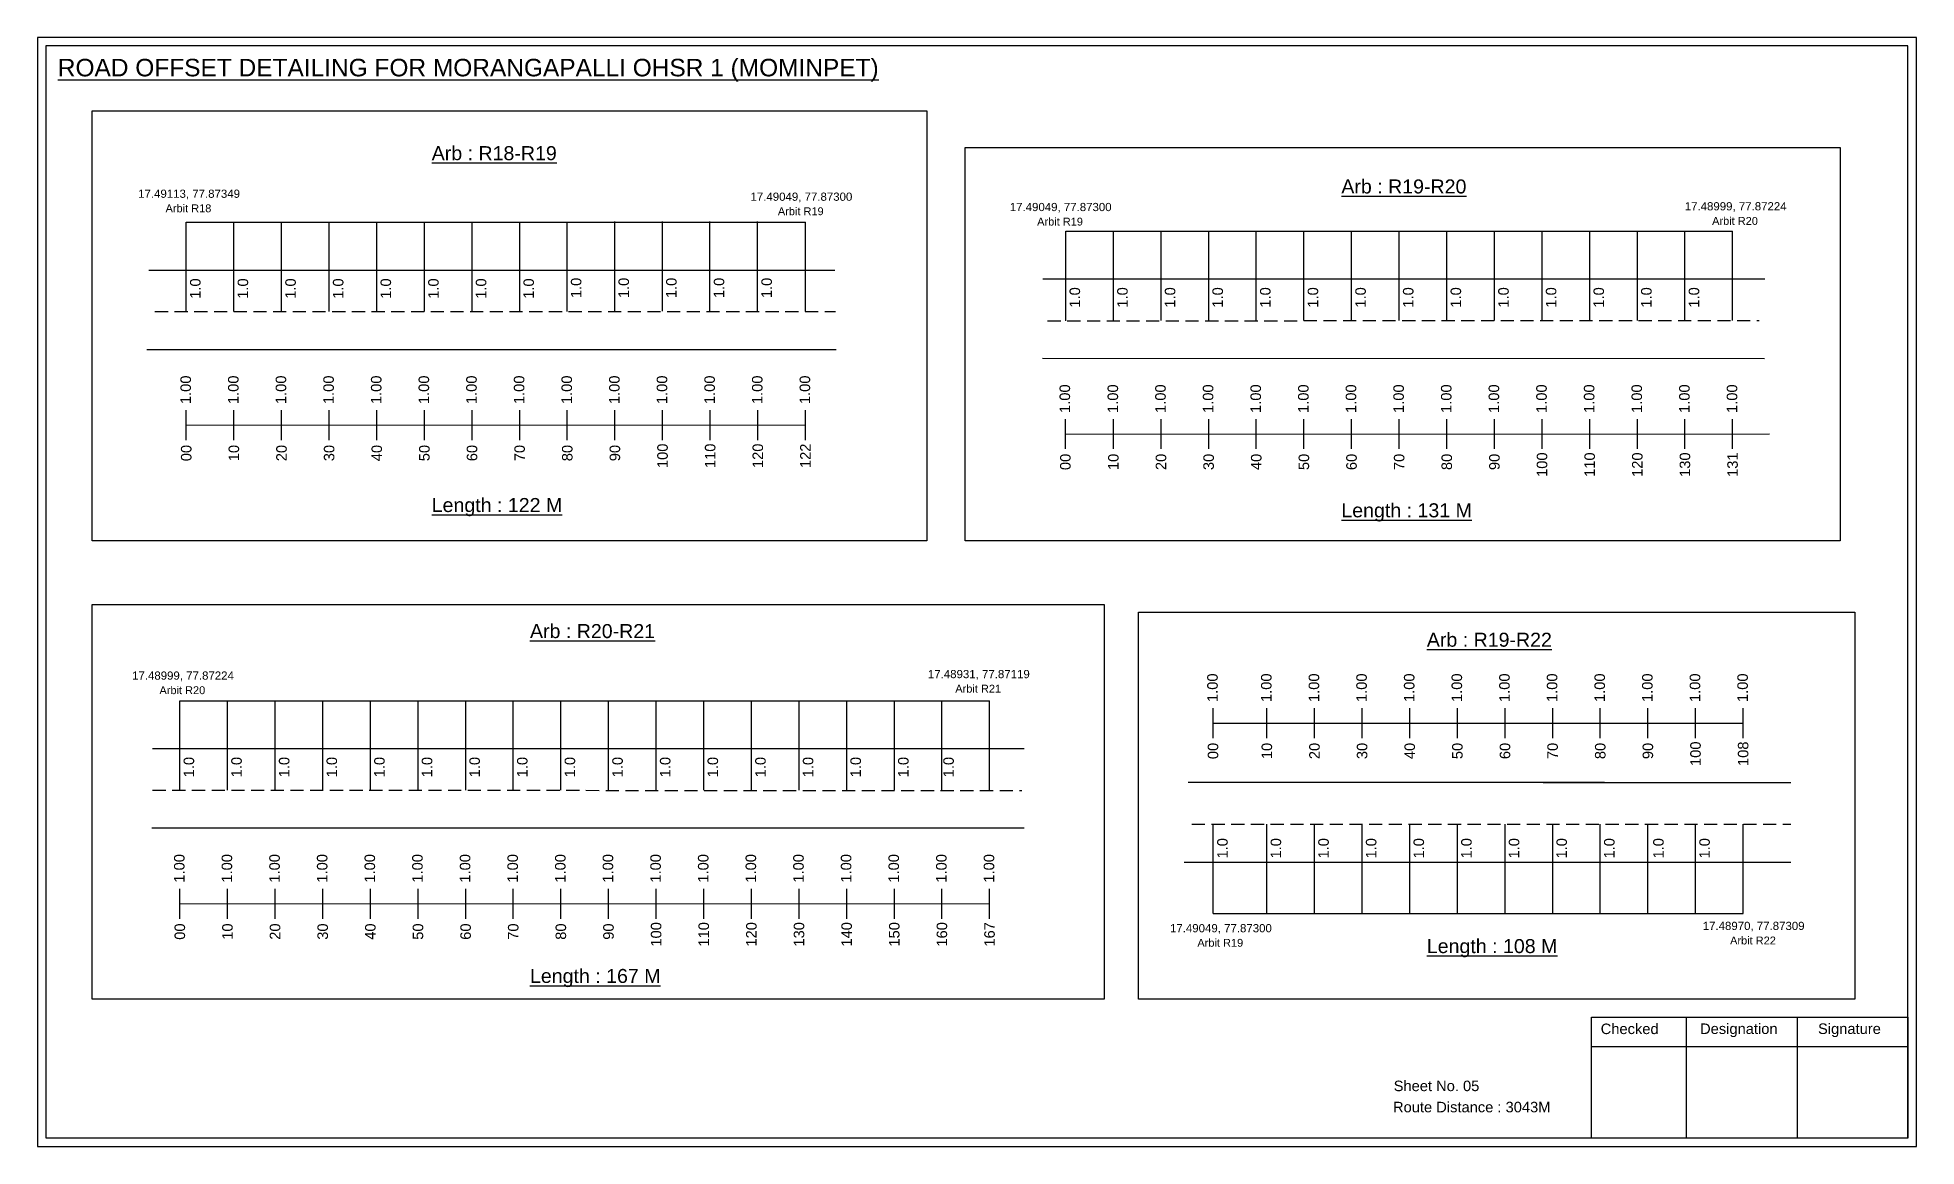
# Model space of a CAD drawing. Header units: inches. Extents: x 2380 to 8136, y 269 to 3641.
# Drawn here: x 5697 to 6233, y 1175 to 1492 of the extents above; entities that cross this region are included whole.
import ezdxf

# ---------------------------------------------------------------- set-up
doc = ezdxf.new("R2010")
doc.units = ezdxf.units.IN
doc.header["$MEASUREMENT"] = 0
doc.linetypes.add('DASHED2', pattern=[0.375, 0.25, -0.125])
for name, color, linetype in [('PDF_Geometry', 7, 'Continuous'), ('PDF_Text', 5, 'Continuous'), ('pipe', 5, 'Continuous')]:
    doc.layers.add(name, color=color, linetype=linetype)
doc.styles.add('PDF Arial', font='arial.ttf')
doc.styles.get("Standard").update_dxf_attribs({"font": 'arial.ttf'})

msp = doc.modelspace()

# ---------------------------------------------------------------- texts
at = {"color": 242, "true_color": 0xcd2027}
for s, height, p in [('%%UROAD OFFSET DETAILING FOR MORANGAPALLI OHSR 1 (MOMINPET)', 5, (5702.53, 1480.88)), ('%%UArb : R18-R19', 4, (5809.29, 1456.94)), ('%%UArb : R19-R20', 4, (6069.02, 1447.43)), ('%%ULength : 122 M', 4, (5809.29, 1356.44)), ('%%ULength : 131 M', 4, (6069.02, 1354.93)), ('%%UArb : R20-R21', 4, (5837.35, 1320.44)), ('%%UArb : R19-R22', 4, (6093.43, 1317.97)), ('%%ULength : 108 M', 4, (6093.43, 1230.47)), ('%%ULength : 167 M', 4, (5837.35, 1221.94))]:
    msp.add_text(s, height=height, dxfattribs=at).set_placement(p)
at = {"color": 5}
for s, height, p in [('17.49113, 77.87349', 2.34, (5725.47, 1446.19)), ('Arbit R18', 2.246, (5733.29, 1442.06)), ('17.49049, 77.87300', 2.34, (5900.31, 1445.34)), ('Arbit R19', 2.246, (5908.13, 1441.22)), ('17.49049, 77.87300', 2.34, (5974.34, 1442.39)), ('17.48999, 77.87224', 2.34, (6167.07, 1442.6)), ('Arbit R19', 2.246, (5982.16, 1438.27)), ('Arbit R20', 2.246, (6174.89, 1438.47)), ('17.48999, 77.87224', 2.34, (5723.73, 1308.56)), ('17.48931, 77.87119', 2.34, (5950.97, 1308.99)), ('Arbit R20', 2.246, (5731.55, 1304.43)), ('Arbit R21', 2.246, (5958.79, 1304.87)), ('17.48970, 77.87309', 2.34, (6172.2, 1237.07)), ('17.49049, 77.87300', 2.34, (6020.09, 1236.41)), ('Arbit R19', 2.246, (6027.91, 1232.28)), ('Arbit R22', 2.246, (6180.02, 1232.94))]:
    msp.add_text(s, height=height, dxfattribs=at).set_placement(p)
for p in [(5743.28, 1417.35), (5756.88, 1417.35), (5770.48, 1417.35), (5784.08, 1417.35), (5797.68, 1417.35), (5811.28, 1417.35), (5824.88, 1417.35), (5838.48, 1417.35), (5852.02, 1417.53), (5865.62, 1417.53), (5879.22, 1417.53), (5892.82, 1417.53), (5906.42, 1417.53), (5994.41, 1414.82), (6008.01, 1414.82), (6021.61, 1414.82), (6035.21, 1414.82), (6048.81, 1414.82), (6062.41, 1414.82), (6076.01, 1414.82), (6089.61, 1414.82), (6103.21, 1414.82), (6116.81, 1414.82), (6130.41, 1414.82), (6144.01, 1414.82), (6157.61, 1414.82), (6171.21, 1414.82), (5741.45, 1280.67), (5755.05, 1280.67), (5768.65, 1280.67), (5782.25, 1280.67), (5795.85, 1280.67), (5809.45, 1280.67), (5823.05, 1280.67), (5836.65, 1280.67), (5850.25, 1280.67), (5863.85, 1280.67), (5877.45, 1280.67), (5891.05, 1280.67), (5904.65, 1280.67), (5918.25, 1280.67), (5931.85, 1280.67), (5945.45, 1280.67), (5958.37, 1280.67), (6036.57, 1257.48), (6051.83, 1257.48), (6065.43, 1257.48), (6079.03, 1257.48), (6092.63, 1257.48), (6106.23, 1257.48), (6119.83, 1257.48), (6133.43, 1257.48), (6147.03, 1257.48), (6161.06, 1257.48), (6174.23, 1257.48)]:
    msp.add_text('1.0', height=3, rotation=90).set_placement(p)
at = {"color": 217, "true_color": 0x93278f}
for s, p in [('1.00', (5740.54, 1387.27)), ('1.00', (5754.14, 1387.27)), ('1.00', (5767.74, 1387.27)), ('1.00', (5781.34, 1387.27)), ('1.00', (5794.94, 1387.27)), ('1.00', (5808.54, 1387.27)), ('1.00', (5822.14, 1387.27)), ('1.00', (5835.74, 1387.27)), ('1.00', (5849.34, 1387.27)), ('1.00', (5862.94, 1387.27)), ('1.00', (5876.54, 1387.27)), ('1.00', (5890.14, 1387.27)), ('1.00', (5903.74, 1387.27)), ('1.00', (5917.34, 1387.27)), ('1.00', (5991.56, 1384.74)), ('1.00', (6005.27, 1384.74)), ('1.00', (6018.87, 1384.74)), ('1.00', (6032.47, 1384.74)), ('1.00', (6046.07, 1384.74)), ('1.00', (6059.67, 1384.74)), ('1.00', (6073.27, 1384.74)), ('1.00', (6086.87, 1384.74)), ('1.00', (6100.47, 1384.74)), ('1.00', (6114.07, 1384.74)), ('1.00', (6127.67, 1384.74)), ('1.00', (6141.27, 1384.74)), ('1.00', (6154.87, 1384.74)), ('1.00', (6168.47, 1384.74)), ('1.00', (6182.07, 1384.74)), ('00', (5740.69, 1370.95)), ('10', (5754.29, 1370.95)), ('20', (5767.89, 1370.95)), ('30', (5781.49, 1370.95)), ('40', (5795.09, 1370.95)), ('50', (5808.69, 1370.95)), ('60', (5822.29, 1370.95)), ('70', (5835.89, 1370.95)), ('80', (5849.49, 1370.95)), ('90', (5863.09, 1370.95)), ('100', (5876.69, 1369)), ('110', (5890.29, 1369)), ('120', (5903.89, 1369)), ('122', (5917.49, 1369)), ('00', (5991.71, 1368.42)), ('10', (6005.42, 1368.42)), ('20', (6019.02, 1368.42)), ('30', (6032.62, 1368.42)), ('40', (6046.22, 1368.42)), ('50', (6059.82, 1368.42)), ('60', (6073.42, 1368.42)), ('70', (6087.02, 1368.42)), ('80', (6100.62, 1368.42)), ('90', (6114.22, 1368.42)), ('100', (6127.82, 1366.47)), ('110', (6141.42, 1366.47)), ('120', (6155.02, 1366.47)), ('130', (6168.62, 1366.47)), ('131', (6182.22, 1366.47)), ('1.00', (6033.72, 1302.18)), ('1.00', (6049.09, 1302.18)), ('1.00', (6062.69, 1302.18)), ('1.00', (6076.29, 1302.18)), ('1.00', (6089.89, 1302.18)), ('1.00', (6103.49, 1302.18)), ('1.00', (6117.09, 1302.18)), ('1.00', (6130.69, 1302.18)), ('1.00', (6144.29, 1302.18)), ('1.00', (6157.89, 1302.18)), ('1.00', (6171.49, 1302.18)), ('1.00', (6185.09, 1302.18)), ('00', (6033.87, 1285.86)), ('10', (6049.24, 1285.86)), ('20', (6062.84, 1285.86)), ('30', (6076.44, 1285.86)), ('40', (6090.04, 1285.86)), ('50', (6103.64, 1285.86)), ('60', (6117.24, 1285.86)), ('70', (6130.84, 1285.86)), ('80', (6144.44, 1285.86)), ('90', (6158.04, 1285.86)), ('100', (6171.64, 1283.91)), ('108', (6185.24, 1283.91)), ('1.00', (5738.71, 1250.59)), ('1.00', (5752.31, 1250.59)), ('1.00', (5765.91, 1250.59)), ('1.00', (5779.51, 1250.59)), ('1.00', (5793.11, 1250.59)), ('1.00', (5806.71, 1250.59)), ('1.00', (5820.31, 1250.59)), ('1.00', (5833.91, 1250.59)), ('1.00', (5847.51, 1250.59)), ('1.00', (5861.11, 1250.59)), ('1.00', (5874.71, 1250.59)), ('1.00', (5888.31, 1250.59)), ('1.00', (5901.91, 1250.59)), ('1.00', (5915.51, 1250.59)), ('1.00', (5929.11, 1250.59)), ('1.00', (5942.71, 1250.59)), ('1.00', (5956.31, 1250.59)), ('1.00', (5969.91, 1250.59)), ('00', (5738.86, 1234.27)), ('10', (5752.46, 1234.27)), ('20', (5766.06, 1234.27)), ('30', (5779.66, 1234.27)), ('40', (5793.26, 1234.27)), ('50', (5806.86, 1234.27)), ('60', (5820.46, 1234.27)), ('70', (5834.06, 1234.27)), ('80', (5847.66, 1234.27)), ('90', (5861.26, 1234.27)), ('100', (5874.86, 1232.32)), ('110', (5888.46, 1232.32)), ('120', (5902.06, 1232.32)), ('130', (5915.66, 1232.32)), ('140', (5929.26, 1232.32)), ('150', (5942.86, 1232.32)), ('160', (5956.46, 1232.32)), ('167', (5970.06, 1232.32))]:
    msp.add_text(s, height=3, rotation=90, dxfattribs=at).set_placement(p)
for s, p in [('Sheet No. 05', (6083.96, 1191.04)), ('Route Distance : 3043M', (6083.77, 1184.99))]:
    msp.add_text(s, height=3).set_placement(p)
at = {"layer": 'PDF_Text', "color": 7, "attachment_point": 7, "style": 'PDF Arial'}
for s, insert, char_height in [('Checked', (6143.07, 1207.29), 3.001), ('Designation', (6171.45, 1206.46), 3.0006), ('Signature', (6205.13, 1206.46), 3.001)]:
    msp.add_mtext(s, dxfattribs=dict(at, insert=insert, char_height=char_height))

# ---------------------------------------------------------------- linework, layer by layer
at = {"color": 5}
for p, q in [((5739.21, 1439.21), (5916.01, 1439.21)), ((5990.34, 1436.68), (6180.74, 1436.68)), ((5737.39, 1302.53), (5968.59, 1302.53)), ((6032.39, 1241.75), (6183.76, 1241.75))]:
    msp.add_line(p, q, dxfattribs=at)
for p, q in [((5739.21, 1413.67), (5739.21, 1439.21)), ((5752.81, 1413.67), (5752.81, 1439.21)), ((5766.41, 1413.67), (5766.41, 1439.21)), ((5780.01, 1413.67), (5780.01, 1439.21)), ((5793.61, 1413.67), (5793.61, 1439.21)), ((5807.21, 1413.67), (5807.21, 1439.21)), ((5820.81, 1413.67), (5820.81, 1439.21)), ((5834.41, 1413.67), (5834.41, 1439.21)), ((5848.01, 1413.67), (5848.01, 1439.21)), ((5861.55, 1413.85), (5861.55, 1439.39)), ((5875.15, 1413.85), (5875.15, 1439.39)), ((5888.75, 1413.85), (5888.75, 1439.39)), ((5902.35, 1413.85), (5902.35, 1439.39)), ((5916.01, 1413.67), (5916.01, 1439.21)), ((5990.34, 1411.07), (5990.34, 1436.68)), ((6003.94, 1411.15), (6003.94, 1436.68)), ((6017.54, 1411.15), (6017.54, 1436.68)), ((6031.14, 1411.15), (6031.14, 1436.68)), ((6044.74, 1411.15), (6044.74, 1436.68)), ((6058.34, 1411.15), (6058.34, 1436.68)), ((6071.94, 1411.15), (6071.94, 1436.68)), ((6085.54, 1411.15), (6085.54, 1436.68)), ((6099.14, 1411.15), (6099.14, 1436.68)), ((6112.74, 1411.15), (6112.74, 1436.68)), ((6126.34, 1411.15), (6126.34, 1436.68)), ((6139.94, 1411.15), (6139.94, 1436.68)), ((6153.54, 1411.15), (6153.54, 1436.68)), ((6167.14, 1411.15), (6167.14, 1436.68)), ((6180.74, 1411.15), (6180.74, 1436.68)), ((5728.51, 1425.56), (5924.39, 1425.56)), ((5983.8, 1423.02), (6189.9, 1423.03)), ((5727.97, 1402.87), (5924.81, 1402.91)), ((5983.7, 1400.41), (6189.86, 1400.31)), ((5737.39, 1277), (5737.39, 1302.53)), ((5750.99, 1277), (5750.99, 1302.53)), ((5764.59, 1277), (5764.59, 1302.53)), ((5778.19, 1277), (5778.19, 1302.53)), ((5791.79, 1277), (5791.79, 1302.53)), ((5805.39, 1277), (5805.39, 1302.53)), ((5818.99, 1277), (5818.99, 1302.53)), ((5832.59, 1277), (5832.59, 1302.53)), ((5846.19, 1277), (5846.19, 1302.53)), ((5859.79, 1277), (5859.79, 1302.53)), ((5873.39, 1277), (5873.39, 1302.53)), ((5886.99, 1277), (5886.99, 1302.53)), ((5900.59, 1277), (5900.59, 1302.53)), ((5914.19, 1277), (5914.19, 1302.53)), ((5927.79, 1277), (5927.79, 1302.53)), ((5941.39, 1277), (5941.39, 1302.53)), ((5954.99, 1277), (5954.99, 1302.53)), ((5968.59, 1277), (5968.59, 1302.53)), ((5729.56, 1288.88), (5818.99, 1288.88)), ((5818.99, 1288.88), (5968.59, 1288.88)), ((5968.59, 1288.88), (5978.46, 1288.88)), ((6144.16, 1279.17), (6025.3, 1279.17)), ((6126.69, 1279.17), (6197.36, 1279.17)), ((5729.35, 1266.2), (5978.46, 1266.2)), ((6032.39, 1241.75), (6032.39, 1267.28)), ((6047.76, 1241.75), (6047.76, 1267.28)), ((6061.36, 1241.75), (6061.36, 1267.28)), ((6074.96, 1241.75), (6074.96, 1267.28)), ((6088.56, 1241.75), (6088.56, 1267.28)), ((6102.16, 1241.75), (6102.16, 1267.28)), ((6115.76, 1241.75), (6115.76, 1267.28)), ((6129.36, 1241.75), (6129.36, 1267.28)), ((6142.96, 1241.75), (6142.96, 1267.28)), ((6156.56, 1241.75), (6156.56, 1267.28)), ((6170.16, 1241.75), (6170.16, 1267.28)), ((6183.76, 1241.75), (6183.76, 1267.28)), ((6024.1, 1256.48), (6197.36, 1256.48))]:
    msp.add_line(p, q)
at = {"linetype": 'DASHED2', "ltscale": 15}
for p, q in [((5730.26, 1413.67), (5924.54, 1413.67)), ((5985.15, 1411.07), (6188.33, 1411.15)), ((5729.59, 1277), (5977.82, 1276.91)), ((6026.33, 1267.28), (6197.36, 1267.28))]:
    msp.add_line(p, q, dxfattribs=at)
at = {"color": 217, "true_color": 0x93278f}
for p, q in [((5739.21, 1376.97), (5739.21, 1385.53)), ((5752.81, 1376.97), (5752.81, 1385.53)), ((5766.41, 1376.97), (5766.41, 1385.53)), ((5780.01, 1376.97), (5780.01, 1385.53)), ((5793.61, 1376.97), (5793.61, 1385.53)), ((5807.21, 1376.97), (5807.21, 1385.53)), ((5820.81, 1376.97), (5820.81, 1385.53)), ((5834.41, 1376.97), (5834.41, 1385.53)), ((5848.01, 1376.97), (5848.01, 1385.53)), ((5861.61, 1376.97), (5861.61, 1385.53)), ((5875.21, 1376.97), (5875.21, 1385.53)), ((5888.81, 1376.97), (5888.81, 1385.53)), ((5902.41, 1376.97), (5902.41, 1385.53)), ((5916.01, 1376.97), (5916.01, 1385.53)), ((5739.21, 1381.24), (5916.01, 1381.3)), ((5990.24, 1374.45), (5990.24, 1383)), ((5990.24, 1378.71), (6191.3, 1378.76)), ((6003.94, 1374.45), (6003.94, 1383)), ((6017.54, 1374.45), (6017.54, 1383)), ((6031.14, 1374.45), (6031.14, 1383)), ((6044.74, 1374.45), (6044.74, 1383)), ((6058.34, 1374.45), (6058.34, 1383)), ((6071.94, 1374.45), (6071.94, 1383)), ((6085.54, 1374.45), (6085.54, 1383)), ((6099.14, 1374.45), (6099.14, 1383)), ((6112.74, 1374.45), (6112.74, 1383)), ((6126.34, 1374.45), (6126.34, 1383)), ((6139.94, 1374.45), (6139.94, 1383)), ((6153.54, 1374.45), (6153.54, 1383)), ((6167.14, 1374.45), (6167.14, 1383)), ((6180.74, 1374.45), (6180.74, 1383)), ((6032.39, 1291.89), (6032.39, 1300.45)), ((6047.76, 1291.89), (6047.76, 1300.45)), ((6061.36, 1291.89), (6061.36, 1300.45)), ((6074.96, 1291.89), (6074.96, 1300.45)), ((6088.56, 1291.89), (6088.56, 1300.45)), ((6102.16, 1291.89), (6102.16, 1300.45)), ((6115.76, 1291.89), (6115.76, 1300.45)), ((6129.36, 1291.89), (6129.36, 1300.45)), ((6142.96, 1291.89), (6142.96, 1300.45)), ((6156.56, 1291.89), (6156.56, 1300.45)), ((6170.16, 1291.89), (6170.16, 1300.45)), ((6183.76, 1291.89), (6183.76, 1300.45)), ((6032.39, 1296.16), (6183.76, 1296.16)), ((5737.39, 1240.3), (5737.39, 1248.85)), ((5750.99, 1240.3), (5750.99, 1248.85)), ((5764.59, 1240.3), (5764.59, 1248.85)), ((5778.19, 1240.3), (5778.19, 1248.85)), ((5791.79, 1240.3), (5791.79, 1248.85)), ((5805.39, 1240.3), (5805.39, 1248.85)), ((5818.99, 1240.3), (5818.99, 1248.85)), ((5832.59, 1240.3), (5832.59, 1248.85)), ((5846.19, 1240.3), (5846.19, 1248.85)), ((5859.79, 1240.3), (5859.79, 1248.85)), ((5873.39, 1240.3), (5873.39, 1248.85)), ((5886.99, 1240.3), (5886.99, 1248.85)), ((5900.59, 1240.3), (5900.59, 1248.85)), ((5914.19, 1240.3), (5914.19, 1248.85)), ((5927.79, 1240.3), (5927.79, 1248.85)), ((5941.39, 1240.3), (5941.39, 1248.85)), ((5954.99, 1240.3), (5954.99, 1248.85)), ((5968.59, 1240.3), (5968.59, 1248.85)), ((5737.39, 1244.57), (5968.59, 1244.61))]:
    msp.add_line(p, q, dxfattribs=at)
for points in [[(5961.61, 1460.57), (6211.46, 1460.57), (6211.46, 1348.21), (5961.61, 1348.21)], [(5712.31, 1330.02), (6001.26, 1330.02), (6001.26, 1217.34), (5712.31, 1217.34)], [(6011.08, 1327.83), (6215.63, 1327.83), (6215.63, 1217.34), (6011.08, 1217.34)]]:
    msp.add_lwpolyline(points, close=True)
at = {"layer": 'PDF_Geometry'}
for points in [[(5696.75, 1491.96), (5696.75, 1175.25), (6233.22, 1175.25), (6233.22, 1491.96)], [(5699.08, 1489.63), (5699.08, 1177.67), (6230.81, 1177.67), (6230.81, 1489.63)]]:
    msp.add_lwpolyline(points, close=True, dxfattribs=at)
at = {"layer": 'PDF_Geometry', "color": 242, "true_color": 0xcc1f26}
msp.add_lwpolyline([(6230.81, 1177.57), (6140.46, 1177.57), (6140.46, 1212.18), (6230.81, 1212.18)], close=True, dxfattribs=at)
for points in [[(6167.44, 1212.18), (6167.44, 1177.57)], [(6199.17, 1212.18), (6199.17, 1177.57)], [(6140.46, 1203.81), (6230.81, 1203.81)]]:
    msp.add_lwpolyline(points, dxfattribs=at)
at = {"layer": 'pipe', "color": 0}
msp.add_lwpolyline([(5712.31, 1471.07), (5950.63, 1471.07), (5950.63, 1348.21), (5712.31, 1348.21)], close=True, dxfattribs=at)

msp.set_redraw_order([(e.dxf.handle, doc.entitydb.next_handle()) for e in msp.query("TEXT MTEXT ATTDEF DIMENSION ARC_DIMENSION")])  # texts and dimensions are drawn at this point

doc.saveas('drawing.dxf')
